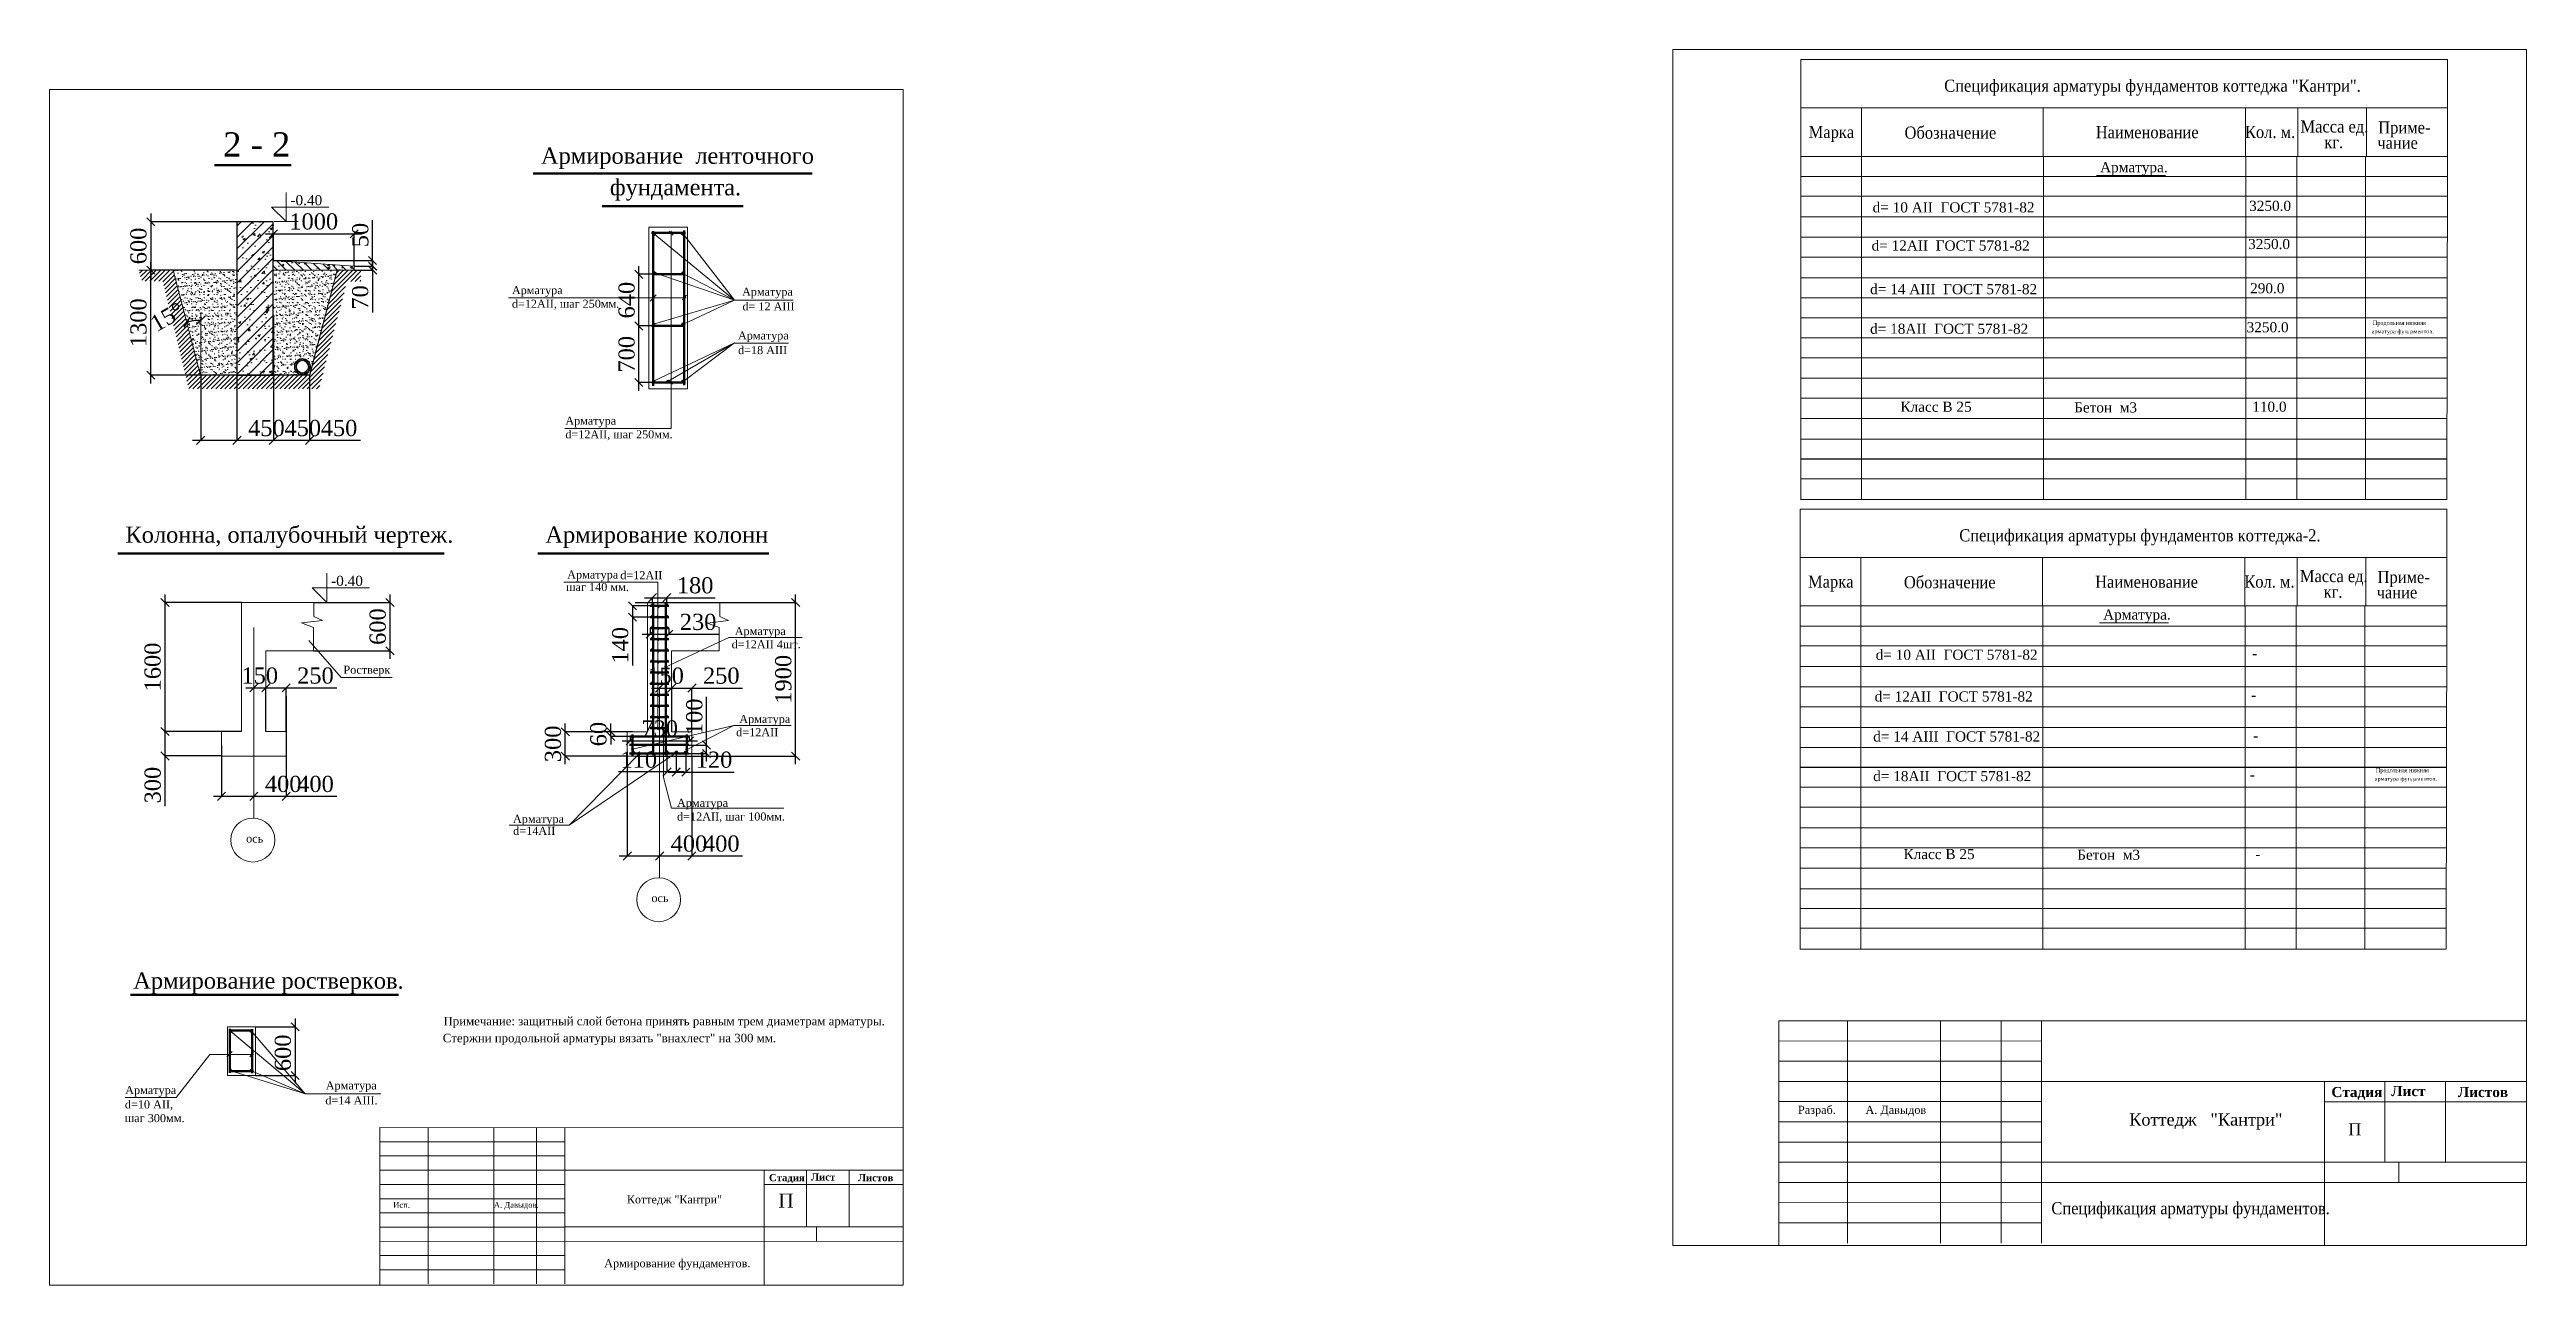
# Model space of a CAD drawing. Extents: x 1526320 to 3332998, y -546296 to 333165.
# Drawn here: x 1635852 to 1666501, y -540591 to -525297 of the extents above; entities that cross this region are included whole.
import ezdxf

# ---------------------------------------------------------------- set-up
doc = ezdxf.new("R2010")
doc.units = 0
doc.header["$LTSCALE"] = 500
doc.header["$MEASUREMENT"] = 0
doc.layers.get('0').update_dxf_attribs({"linetype": 'CONTINUOUS', "lineweight": 0})
for name, color, linetype, lineweight in [('АР. план контуры', 3, 'CONTINUOUS', 5), ('Для печати', 250, 'CONTINUOUS', 0), ('КР. ф-ты сечения', 3, 'CONTINUOUS', 5), ('Рамка и штамп', 252, 'CONTINUOUS', 15)]:
    doc.layers.add(name, color=color, linetype=linetype, lineweight=lineweight)
doc.styles.add('NAKLON', font='TIMESBD.TTF', dxfattribs={"height": 500})
doc.styles.get("Standard").update_dxf_attribs({"font": 'TIMES.TTF', "height": 150})
doc.dimstyles.new('ISO-25', dxfattribs={"dimtxt": 300, "dimasz": 100, "dimexe": 0, "dimexo": 0, "dimgap": 50, "dimtad": 1, "dimdec": 0, "dimrnd": 10, "dimtxsty": 'Standard', "dimblk": 'OBLIQUE', "dimcen": 100, "dimdle": 100, "dimadec": 0, "dimazin": 0, "dimtfac": 1, "dimtdec": 0, "dimtmove": 0, "dimatfit": 3, "dimldrblk": 'OBLIQUE', "dimfxl": 0, "dimarcsym": 0})
pattern_1 = [(50, (-43456.96, -955.87), (286.904073, -25.100854), [30, -330]), (355, (-43456.96, -955.87), (-55.500533, 300.876853), [24, -264]), (100.4514, (-43433.05, -957.97), (231.403753, 275.775817), [25.496076, -280.456845]), (46.1842, (-43456.96, -875.87), (426.89642, -66.207606), [45, -495]), (96.6356, (-43421.4, -881.4), (373.86508, 389.64715), [38.24412, -420.6852]), (351.1842, (-43456.96, -875.87), (373.86478, 389.64744), [36, -396]), (21, (-43416.96, -895.87), (238.76282, -161.047556), [30, -330]), (326, (-43416.96, -895.87), (97.326133, 290.06002), [24, -264]), (71.4514, (-43397.06, -909.3), (336.08905, 129.0122), [25.496076, -280.456845]), (37.5, (-43456.96, -955.87), (4.863942, 133.1575415), [0, -260.8, 0, -268, 0, -265]), (7.5, (-43456.96, -955.87), (105.227815, 157.764685), [0, -152.8, 0, -254.8, 0, -101]), (327.5, (-43546.16, -955.87), (213.5289745, -9.021949), [0, -100, 0, -312, 0, -414]), (317.5, (-43586.16, -955.87), (233.274468, 40.041993), [0, -130, 0, -207.2, 0, -294])]

msp = doc.modelspace()

# ---------------------------------------------------------------- texts
at = {"layer": 'АР. план контуры', "color": 5, "linetype": 'Continuous', "lineweight": 15, "ltscale": 0.13, "width": 0.9}
for s, p in [('Спецификация арматуры фундаментов коттеджа "Кантри".', (1659295.9, -525819.9)), ('Обозначение', (1658805.2, -526400.4)), ('Масса ед.', (1663704.3, -526324.2)), ('Приме-', (1664666.6, -526336.2)), ('Марка', (1657618.6, -526392.6)), ('Наименование', (1661171.2, -526394.5)), ('Кол. м.', (1663017.5, -526392.1)), ('кг.', (1663998, -526518.2)), ('чание', (1664654.9, -526525.2)), ('Спецификация арматуры фундаментов коттеджа-2.', (1659482.3, -531383.4)), ('Масса ед.', (1663696.3, -531887.7)), ('Приме-', (1664658.6, -531899.7)), ('Марка', (1657610.6, -531956.1)), ('Обозначение', (1658797.2, -531963.9)), ('Наименование', (1661163.2, -531958.1)), ('Кол. м.', (1663009.5, -531955.6)), ('кг.', (1663990, -532081.7)), ('чание', (1664646.9, -532088.8)), ('Спецификация арматуры фундаментов.', (1660622, -539709.9))]:
    msp.add_text(s, height=150, dxfattribs=at).set_placement(p)
at = {"layer": 'АР. план контуры', "color": 5, "linetype": 'Continuous', "lineweight": 15}
for s, height, p in [('Арматура.', 125, (1661224.7, -526815.8)), ('d= 10 AII  ГОСТ 5781-82', 125, (1658409.7, -527312.9)), ('3250.0', 125, (1663068.9, -527294.1)), ('d= 12AII  ГОСТ 5781-82', 125, (1658397.1, -527785.2)), ('3250.0', 125, (1663056.2, -527766.4)), ('d= 14 AIII  ГОСТ 5781-82', 125, (1658379.2, -528324.5)), ('290.0', 125, (1663081.6, -528313.8)), ('d= 18AII  ГОСТ 5781-82', 125, (1658379, -528815)), ('3250.0', 125, (1663038.2, -528796.2)), ('Продольная нижняя', 50, (1664599.6, -528704.4)), ('арматура фундаментов.', 50, (1664586.7, -528810.5)), ('Класс В 25', 125, (1658754.4, -529780.1)), ('Бетон  м3', 125, (1660903.5, -529788.6)), ('110.0', 125, (1663107.1, -529779.5)), ('Арматура.', 125, (1661262.5, -532351)), ('d= 10 AII  ГОСТ 5781-82', 125, (1658447.5, -532848.1)), ('-', 125, (1663106.6, -532829.4)), ('d= 12AII  ГОСТ 5781-82', 125, (1658434.8, -533364.8)), ('-', 125, (1663094, -533346.1)), ('d= 14 AIII  ГОСТ 5781-82', 125, (1658416.9, -533859.8)), ('-', 125, (1663119.4, -533849)), ('Продольная нижняя', 50, (1664637.3, -534239.6)), ('d= 18AII  ГОСТ 5781-82', 125, (1658416.8, -534350.2)), ('-', 125, (1663075.9, -534331.4)), ('арматура фундаментов.', 50, (1664624.4, -534345.8)), ('Класс В 25', 125, (1658792.1, -535315.3)), ('Бетон  м3', 125, (1660941.3, -535323.8)), ('-', 125, (1663144.9, -535314.7)), ('Разраб.', 100, (1657486.4, -538467)), ('А. Давыдов', 100, (1658321.7, -538467)), ('П', 150, (1664294.9, -538733.7))]:
    msp.add_text(s, height=height, dxfattribs=at).set_placement(p)
at = {"layer": 'АР. план контуры', "color": 5, "linetype": 'Continuous', "lineweight": 15, "ltscale": 0.13, "style": 'NAKLON'}
for s, p in [('Стадия', (1664086.8, -538259.4)), ('Лист', (1664826.6, -538247.3)), ('Листов', (1665651.2, -538259.4))]:
    msp.add_text(s, height=125, dxfattribs=at).set_placement(p)
at = {"layer": 'АР. план контуры', "color": 5, "linetype": 'Continuous', "lineweight": 9}
msp.add_text('Коттедж   "Кантри"', height=150, dxfattribs=at).set_placement((1661584.6, -538612))
at = {"layer": 'Для печати', "color": 5, "linetype": 'Continuous', "lineweight": 50}
for s, height, p in [('2 - 2', 300, (1638000.2, -526621)), ('Армирование  ленточного', 200, (1641932.7, -526711.1)), ('фундамента.', 200, (1642784.8, -527101.2)), ('Колонна, опалубочный чертеж.', 200, (1636790.9, -531400)), ('Армирование колонн', 200, (1641987.2, -531399.8))]:
    msp.add_text(s, height=height, dxfattribs=at).set_placement(p)
at = {"layer": 'Для печати', "color": 5, "linetype": 'Continuous', "lineweight": 9}
for s, height, p in [('Арматура', 99.4, (1641573.4, -528324.2)), ('Арматура', 99.4, (1644421.5, -528343.6)), ('d=12AII, шаг 250мм.', 99.4, (1641573.4, -528492.9)), ('d= 12 AIII', 99.4, (1644426.1, -528525)), ('Арматура', 99.4, (1644370.7, -528885)), ('d=18 AIII', 99.4, (1644372.3, -529066.2)), ('Арматура', 99.4, (1642234.5, -529939.8)), ('d=12AII, шаг 250мм.', 99.4, (1642234.5, -530108.6)), ('Арматура', 100, (1642256.9, -531844.3)), ('d=12AII', 100, (1642913.5, -531851.6)), ('шаг 140 мм.', 100, (1642244.3, -531998)), ('d=12AII 4шт.', 100, (1644291.9, -532706.6)), ('Арматура', 100, (1644330.4, -532543.1)), ('Ростверк', 100, (1639488.6, -533021.4)), ('Арматура', 100, (1644386.4, -533631.2)), ('d=12AII', 100, (1644347.8, -533794.7)), ('Арматура', 100, (1641586.3, -534867.6)), ('Арматура', 100, (1643616.1, -534668.3)), ('d=12AII, шаг 100мм.', 100, (1643616.1, -534838.1)), ('ось', 100, (1638284.5, -535109.9)), ('d=14AII', 100, (1641588.7, -535015.2)), ('ось', 100, (1643299.2, -535846.5)), (' Примечание: защитный слой бетона принять равным трем диаметрам арматуры.', 105, (1640687.5, -537372)), ('Стержни продольной арматуры вязать "внахлест" на 300 мм.', 105, (1640717.5, -537581.1)), ('Арматура', 100, (1636787.6, -538222.7)), ('Арматура', 100, (1639269.5, -538165.4))]:
    msp.add_text(s, height=height, dxfattribs=at).set_placement(p)
at = {"layer": 'Для печати', "color": 5, "linetype": 'Continuous', "lineweight": 0}
for s, height, p in [('Армирование ростверков.', 200, (1636887.7, -536918.2)), ('шаг 300мм.', 100, (1636783.5, -538569.7)), ('d=10 AII,', 100, (1636783.5, -538399.9)), ('d=14 AIII.', 100, (1639264.3, -538350.3))]:
    msp.add_text(s, height=height, dxfattribs=at).set_placement(p)
at = {"layer": 'КР. ф-ты сечения', "color": 5, "linetype": 'Continuous', "lineweight": 15}
for p in [(1638832.7, -527223.8), (1639335.8, -531934.4)]:
    msp.add_text('-0.40', height=125, dxfattribs=at).set_placement(p)
at = {"layer": 'Рамка и штамп', "color": 5, "linetype": 'Continuous', "lineweight": 15, "ltscale": 0.13, "style": 'NAKLON'}
for s, p in [('Стадия', (1644753.6, -539300.5)), ('Лист', (1645274.3, -539292)), ('Листов', (1645854.9, -539300.5))]:
    msp.add_text(s, height=88, dxfattribs=at).set_placement(p)
at = {"layer": 'Рамка и штамп', "color": 5, "linetype": 'Continuous', "lineweight": 15}
for s, height, p in [('Исп.', 70.4, (1640104, -539629.8)), ('А. Давыдов.', 70.4, (1641349.5, -539629.8)), ('П', 176, (1644868.6, -539628.7)), ('Армирование фундаментов.', 100, (1642715, -540365.7))]:
    msp.add_text(s, height=height, dxfattribs=at).set_placement(p)
at = {"layer": 'Рамка и штамп', "color": 5, "linetype": 'Continuous', "lineweight": 9}
msp.add_text('Коттедж "Кантри"', height=99, dxfattribs=at).set_placement((1642995.8, -539575.2))

# ---------------------------------------------------------------- blocks, each defined once
blk = doc.blocks.new('_Oblique')
at = {"color": 0, "linetype": 'ByBlock', "lineweight": -2}
blk.add_line((-0.5, -0.5), (0.5, 0.5), dxfattribs=at)
blk = doc.blocks.new('*D775')
at = {"layer": 'КР. ф-ты сечения', "color": 0, "linetype": 'Continuous', "lineweight": -2, "ltscale": 0.13}
for p, q in [((1638621, -528586), (1638621, -530133)), ((1639070, -529328), (1639070, -530133)), ((1638521, -530133), (1639070, -530133)), ((1639070, -530133), (1639698, -530133))]:
    blk.add_line(p, q, dxfattribs=at)
at = {"layer": 'КР. ф-ты сечения', "color": 0, "linetype": 'Continuous', "lineweight": -2, "ltscale": 0.13, "xscale": 100, "yscale": 100, "zscale": 100, "rotation": 180}
blk.add_blockref('_Oblique', (1638621, -530133), dxfattribs=at)
at = {"layer": 'КР. ф-ты сечения', "color": 0, "linetype": 'Continuous', "lineweight": -2, "ltscale": 0.13, "xscale": 100, "yscale": 100, "zscale": 100}
blk.add_blockref('_Oblique', (1639070, -530133), dxfattribs=at)
at = {"layer": 'КР. ф-ты сечения', "color": 0, "linetype": 'Continuous', "lineweight": 9, "ltscale": 0.13, "insert": (1639434, -529982), "char_height": 200, "attachment_point": 5}
blk.add_mtext('450', dxfattribs=at)
blk = doc.blocks.new('*D776')
at = {"layer": 'КР. ф-ты сечения', "color": 0, "linetype": 'Continuous', "lineweight": -2, "ltscale": 0.13}
for p, q in [((1638171, -529328), (1638171, -530133)), ((1638621, -529328), (1638621, -530133)), ((1638071, -530133), (1638621, -530133)), ((1638621, -530133), (1639248, -530133))]:
    blk.add_line(p, q, dxfattribs=at)
at = {"layer": 'КР. ф-ты сечения', "color": 0, "linetype": 'Continuous', "lineweight": -2, "ltscale": 0.13, "xscale": 100, "yscale": 100, "zscale": 100, "rotation": 180}
blk.add_blockref('_Oblique', (1638171, -530133), dxfattribs=at)
at = {"layer": 'КР. ф-ты сечения', "color": 0, "linetype": 'Continuous', "lineweight": -2, "ltscale": 0.13, "xscale": 100, "yscale": 100, "zscale": 100}
blk.add_blockref('_Oblique', (1638621, -530133), dxfattribs=at)
at = {"layer": 'КР. ф-ты сечения', "color": 0, "linetype": 'Continuous', "lineweight": 9, "ltscale": 0.13, "insert": (1638985, -529982), "char_height": 200, "attachment_point": 5}
blk.add_mtext('450', dxfattribs=at)
blk = doc.blocks.new('*D777')
at = {"layer": 'КР. ф-ты сечения', "color": 0, "linetype": 'Continuous', "lineweight": -2, "ltscale": 0.13}
for p, q in [((1638171, -527428), (1638171, -530133)), ((1637722, -529328), (1637722, -530133)), ((1637622, -530133), (1638171, -530133)), ((1638171, -530133), (1638799, -530133))]:
    blk.add_line(p, q, dxfattribs=at)
at = {"layer": 'КР. ф-ты сечения', "color": 0, "linetype": 'Continuous', "lineweight": -2, "ltscale": 0.13, "xscale": 100, "yscale": 100, "zscale": 100, "rotation": 180}
blk.add_blockref('_Oblique', (1637722, -530133), dxfattribs=at)
at = {"layer": 'КР. ф-ты сечения', "color": 0, "linetype": 'Continuous', "lineweight": -2, "ltscale": 0.13, "xscale": 100, "yscale": 100, "zscale": 100}
blk.add_blockref('_Oblique', (1638171, -530133), dxfattribs=at)
at = {"layer": 'КР. ф-ты сечения', "color": 0, "linetype": 'Continuous', "lineweight": 9, "ltscale": 0.13, "insert": (1638535, -529982), "char_height": 200, "attachment_point": 5}
blk.add_mtext('450', dxfattribs=at)
blk = doc.blocks.new('*D778')
at = {"layer": 'КР. ф-ты сечения', "color": 0, "linetype": 'Continuous', "lineweight": -2, "ltscale": 0.13}
for p, q in [((1638521, -527578), (1639721, -527578)), ((1638621, -527908), (1638621, -527578)), ((1639621, -527978), (1639621, -527578))]:
    blk.add_line(p, q, dxfattribs=at)
at = {"layer": 'КР. ф-ты сечения', "color": 0, "linetype": 'Continuous', "lineweight": -2, "ltscale": 0.13, "xscale": 100, "yscale": 100, "zscale": 100, "rotation": 180}
blk.add_blockref('_Oblique', (1638621, -527578), dxfattribs=at)
at = {"layer": 'КР. ф-ты сечения', "color": 0, "linetype": 'Continuous', "lineweight": -2, "ltscale": 0.13, "xscale": 100, "yscale": 100, "zscale": 100}
blk.add_blockref('_Oblique', (1639621, -527578), dxfattribs=at)
at = {"layer": 'КР. ф-ты сечения', "color": 0, "linetype": 'Continuous', "lineweight": 0, "ltscale": 0.13, "insert": (1639121, -527426), "char_height": 200, "attachment_point": 5}
blk.add_mtext('1000', dxfattribs=at)
blk = doc.blocks.new('*D779')
at = {"layer": 'КР. ф-ты сечения', "color": 0, "linetype": 'Continuous', "lineweight": -2, "ltscale": 0.13}
for p, q in [((1637104, -527328), (1637104, -528128)), ((1638337, -527428), (1637104, -527428)), ((1638138, -528028), (1637104, -528028))]:
    blk.add_line(p, q, dxfattribs=at)
at = {"layer": 'КР. ф-ты сечения', "color": 0, "linetype": 'Continuous', "lineweight": -2, "ltscale": 0.13, "xscale": 100, "yscale": 100, "zscale": 100}
for p, rotation in [((1637104, -527428), 90), ((1637104, -528028), 270)]:
    blk.add_blockref('_Oblique', p, dxfattribs=dict(at, rotation=rotation))
at = {"layer": 'КР. ф-ты сечения', "color": 0, "linetype": 'Continuous', "lineweight": 9, "ltscale": 0.13, "insert": (1636953, -527728), "char_height": 200, "attachment_point": 5, "rotation": 90}
blk.add_mtext('600', dxfattribs=at)
blk = doc.blocks.new('*D780')
at = {"layer": 'КР. ф-ты сечения', "color": 0, "linetype": 'Continuous', "lineweight": -2, "ltscale": 0.13}
for p, q in [((1638621, -527908), (1639849, -527908)), ((1639621, -527978), (1639849, -527978)), ((1639849, -527908), (1639849, -527808)), ((1639849, -527908), (1639849, -527978)), ((1639849, -527978), (1639849, -528552))]:
    blk.add_line(p, q, dxfattribs=at)
at = {"layer": 'КР. ф-ты сечения', "color": 0, "linetype": 'Continuous', "lineweight": -2, "ltscale": 0.13, "xscale": 100, "yscale": 100, "zscale": 100}
for p, rotation in [((1639849, -527908), 270), ((1639849, -527978), 90)]:
    blk.add_blockref('_Oblique', p, dxfattribs=dict(at, rotation=rotation))
at = {"layer": 'КР. ф-ты сечения', "color": 0, "linetype": 'Continuous', "lineweight": 0, "ltscale": 0.13, "insert": (1639697, -528365), "char_height": 200, "attachment_point": 5, "rotation": 90}
blk.add_mtext('70', dxfattribs=at)
blk = doc.blocks.new('*D781')
at = {"layer": 'КР. ф-ты сечения', "color": 0, "linetype": 'Continuous', "lineweight": -2, "ltscale": 0.13}
for p, q in [((1639850, -527978), (1639850, -527407)), ((1639621, -527978), (1639850, -527978)), ((1639621, -528028), (1639850, -528028)), ((1639850, -528028), (1639850, -527978)), ((1639850, -528028), (1639850, -528128))]:
    blk.add_line(p, q, dxfattribs=at)
at = {"layer": 'КР. ф-ты сечения', "color": 0, "linetype": 'Continuous', "lineweight": -2, "ltscale": 0.13, "xscale": 100, "yscale": 100, "zscale": 100}
for p, rotation in [((1639850, -527978), 270), ((1639850, -528028), 90)]:
    blk.add_blockref('_Oblique', p, dxfattribs=dict(at, rotation=rotation))
at = {"layer": 'КР. ф-ты сечения', "color": 0, "linetype": 'Continuous', "lineweight": 0, "ltscale": 0.13, "insert": (1639698, -527593), "char_height": 200, "attachment_point": 5, "rotation": 90}
blk.add_mtext('50', dxfattribs=at)
blk = doc.blocks.new('*D782')
at = {"layer": 'КР. ф-ты сечения', "color": 0, "linetype": 'Continuous', "lineweight": -2, "ltscale": 0.13}
for p, q in [((1637104, -529428), (1637104, -527928)), ((1638138, -528028), (1637104, -528028)), ((1639071, -529328), (1637104, -529328))]:
    blk.add_line(p, q, dxfattribs=at)
at = {"layer": 'КР. ф-ты сечения', "color": 0, "linetype": 'Continuous', "lineweight": -2, "ltscale": 0.13, "xscale": 100, "yscale": 100, "zscale": 100}
for p, rotation in [((1637104, -528028), 90), ((1637104, -529328), 270)]:
    blk.add_blockref('_Oblique', p, dxfattribs=dict(at, rotation=rotation))
at = {"layer": 'КР. ф-ты сечения', "color": 0, "linetype": 'Continuous', "lineweight": 9, "ltscale": 0.13, "insert": (1636953, -528678), "char_height": 200, "attachment_point": 5, "rotation": 90}
blk.add_mtext('1300', dxfattribs=at)
blk = doc.blocks.new('*D783')
at = {"layer": 'КР. ф-ты сечения', "color": 0, "linetype": 'Continuous', "lineweight": -2, "ltscale": 0.13}
blk.add_arc((1637722, -529327), 678, 90, 104.6546, dxfattribs=at)
at = {"layer": 'КР. ф-ты сечения', "color": 0, "linetype": 'Continuous', "lineweight": -2, "ltscale": 0.13, "xscale": 100, "yscale": 100, "zscale": 100}
for p, rotation in [((1637550, -528671), 194.65462354082), ((1637722, -528649), 359.9999999999957)]:
    blk.add_blockref('_Oblique', p, dxfattribs=dict(at, rotation=rotation))
at = {"layer": 'КР. ф-ты сечения', "color": 0, "linetype": 'Continuous', "lineweight": 0, "ltscale": 0.13, "insert": (1637309, -528607), "char_height": 200, "attachment_point": 5, "rotation": 29.81}
blk.add_mtext('15°', dxfattribs=at)
blk = doc.blocks.new('*D784')
at = {"layer": 'КР. ф-ты сечения', "color": 0, "linetype": 'Continuous', "lineweight": -2, "ltscale": 0.13}
for p, q in [((1643145, -529519), (1643145, -528618)), ((1643303, -528718), (1643145, -528718)), ((1643305, -529419), (1643145, -529419))]:
    blk.add_line(p, q, dxfattribs=at)
at = {"layer": 'КР. ф-ты сечения', "color": 0, "linetype": 'Continuous', "lineweight": -2, "ltscale": 0.13, "xscale": 100, "yscale": 100, "zscale": 100}
for p, rotation in [((1643145, -528718), 90), ((1643145, -529419), 270)]:
    blk.add_blockref('_Oblique', p, dxfattribs=dict(at, rotation=rotation))
at = {"layer": 'КР. ф-ты сечения', "color": 0, "linetype": 'Continuous', "lineweight": 0, "ltscale": 0.13, "insert": (1642993, -529068), "char_height": 200, "attachment_point": 5, "rotation": 90}
blk.add_mtext('700', dxfattribs=at)
blk = doc.blocks.new('*D785')
at = {"layer": 'КР. ф-ты сечения', "color": 0, "linetype": 'Continuous', "lineweight": -2, "ltscale": 0.13}
for p, q in [((1643145, -528818), (1643145, -527979)), ((1643312, -528079), (1643145, -528079)), ((1643303, -528718), (1643145, -528718))]:
    blk.add_line(p, q, dxfattribs=at)
at = {"layer": 'КР. ф-ты сечения', "color": 0, "linetype": 'Continuous', "lineweight": -2, "ltscale": 0.13, "xscale": 100, "yscale": 100, "zscale": 100}
for p, rotation in [((1643145, -528079), 90), ((1643145, -528718), 270)]:
    blk.add_blockref('_Oblique', p, dxfattribs=dict(at, rotation=rotation))
at = {"layer": 'КР. ф-ты сечения', "color": 0, "linetype": 'Continuous', "lineweight": 0, "ltscale": 0.13, "insert": (1642993, -528398), "char_height": 200, "attachment_point": 5, "rotation": 90}
blk.add_mtext('640', dxfattribs=at)
blk = doc.blocks.new('*D788')
at = {"layer": 'Для печати', "color": 0, "linetype": 'Continuous', "lineweight": -2, "ltscale": 0.13}
for p, q in [((1643001, -534035), (1643001, -535276)), ((1642901, -535276), (1643401, -535276)), ((1643401, -535275), (1643401, -535276)), ((1643401, -535276), (1644028, -535276))]:
    blk.add_line(p, q, dxfattribs=at)
at = {"layer": 'Для печати', "color": 0, "linetype": 'Continuous', "lineweight": -2, "ltscale": 0.13, "xscale": 100, "yscale": 100, "zscale": 100, "rotation": 180}
blk.add_blockref('_Oblique', (1643001, -535276), dxfattribs=at)
at = {"layer": 'Для печати', "color": 0, "linetype": 'Continuous', "lineweight": -2, "ltscale": 0.13, "xscale": 100, "yscale": 100, "zscale": 100}
blk.add_blockref('_Oblique', (1643401, -535276), dxfattribs=at)
at = {"layer": 'Для печати', "color": 0, "linetype": 'Continuous', "lineweight": 9, "ltscale": 0.13, "insert": (1643764, -535124), "char_height": 200, "attachment_point": 5}
blk.add_mtext('400', dxfattribs=at)
blk = doc.blocks.new('*D789')
at = {"layer": 'Для печати', "color": 0, "linetype": 'Continuous', "lineweight": -2, "ltscale": 0.13}
for p, q in [((1643800, -534036), (1643800, -535276)), ((1643301, -535276), (1643800, -535276)), ((1643401, -535275), (1643401, -535276)), ((1643800, -535276), (1644427, -535276))]:
    blk.add_line(p, q, dxfattribs=at)
at = {"layer": 'Для печати', "color": 0, "linetype": 'Continuous', "lineweight": -2, "ltscale": 0.13, "xscale": 100, "yscale": 100, "zscale": 100, "rotation": 180}
blk.add_blockref('_Oblique', (1643401, -535276), dxfattribs=at)
at = {"layer": 'Для печати', "color": 0, "linetype": 'Continuous', "lineweight": -2, "ltscale": 0.13, "xscale": 100, "yscale": 100, "zscale": 100}
blk.add_blockref('_Oblique', (1643800, -535276), dxfattribs=at)
at = {"layer": 'Для печати', "color": 0, "linetype": 'Continuous', "lineweight": 9, "ltscale": 0.13, "insert": (1644164, -535124), "char_height": 200, "attachment_point": 5}
blk.add_mtext('400', dxfattribs=at)
blk = doc.blocks.new('*D790')
at = {"layer": 'КР. ф-ты сечения', "color": 0, "linetype": 'Continuous', "lineweight": -2, "ltscale": 0.13}
for p, q in [((1643982, -533903), (1643982, -533305)), ((1643755, -533903), (1643982, -533903)), ((1643755, -534007), (1643982, -534007)), ((1643982, -534107), (1643982, -533903))]:
    blk.add_line(p, q, dxfattribs=at)
at = {"layer": 'КР. ф-ты сечения', "color": 0, "linetype": 'Continuous', "lineweight": -2, "ltscale": 0.13, "xscale": 100, "yscale": 100, "zscale": 100}
for p, rotation in [((1643982, -533903), 90), ((1643982, -534007), 270)]:
    blk.add_blockref('_Oblique', p, dxfattribs=dict(at, rotation=rotation))
at = {"layer": 'КР. ф-ты сечения', "color": 0, "linetype": 'Continuous', "lineweight": 9, "ltscale": 0.13, "insert": (1643831, -533554), "char_height": 200, "attachment_point": 5, "rotation": 90}
blk.add_mtext('100', dxfattribs=at)
blk = doc.blocks.new('*D791')
at = {"layer": 'КР. ф-ты сечения', "color": 0, "linetype": 'Continuous', "lineweight": -2, "ltscale": 0.13}
for p, q in [((1643492, -533995), (1643492, -534237)), ((1643606, -533997), (1643606, -534237)), ((1643492, -534237), (1642894, -534237)), ((1643706, -534237), (1643492, -534237))]:
    blk.add_line(p, q, dxfattribs=at)
at = {"layer": 'КР. ф-ты сечения', "color": 0, "linetype": 'Continuous', "lineweight": -2, "ltscale": 0.13, "xscale": 100, "yscale": 100, "zscale": 100, "rotation": 180}
blk.add_blockref('_Oblique', (1643492, -534237), dxfattribs=at)
at = {"layer": 'КР. ф-ты сечения', "color": 0, "linetype": 'Continuous', "lineweight": -2, "ltscale": 0.13, "xscale": 100, "yscale": 100, "zscale": 100}
blk.add_blockref('_Oblique', (1643606, -534237), dxfattribs=at)
at = {"layer": 'КР. ф-ты сечения', "color": 0, "linetype": 'Continuous', "lineweight": 9, "ltscale": 0.13, "insert": (1643143, -534085), "char_height": 200, "attachment_point": 5}
blk.add_mtext('110', dxfattribs=at)
blk = doc.blocks.new('*D792')
at = {"layer": 'КР. ф-ты сечения', "color": 0, "linetype": 'Continuous', "lineweight": -2, "ltscale": 0.13}
for p, q in [((1643607, -533996), (1643607, -534238)), ((1643725, -533996), (1643725, -534238)), ((1643507, -534238), (1643725, -534238)), ((1643725, -534238), (1644323, -534238))]:
    blk.add_line(p, q, dxfattribs=at)
at = {"layer": 'КР. ф-ты сечения', "color": 0, "linetype": 'Continuous', "lineweight": -2, "ltscale": 0.13, "xscale": 100, "yscale": 100, "zscale": 100, "rotation": 180}
blk.add_blockref('_Oblique', (1643607, -534238), dxfattribs=at)
at = {"layer": 'КР. ф-ты сечения', "color": 0, "linetype": 'Continuous', "lineweight": -2, "ltscale": 0.13, "xscale": 100, "yscale": 100, "zscale": 100}
blk.add_blockref('_Oblique', (1643725, -534238), dxfattribs=at)
at = {"layer": 'КР. ф-ты сечения', "color": 0, "linetype": 'Continuous', "lineweight": 9, "ltscale": 0.13, "insert": (1644074, -534086), "char_height": 200, "attachment_point": 5}
blk.add_mtext('120', dxfattribs=at)
blk = doc.blocks.new('*D793')
at = {"layer": 'КР. ф-ты сечения', "color": 0, "linetype": 'Continuous', "lineweight": -2, "ltscale": 0.13}
for p, q in [((1642936, -533851), (1643868, -533851)), ((1643036, -533796), (1643036, -533851)), ((1643768, -533796), (1643768, -533851))]:
    blk.add_line(p, q, dxfattribs=at)
at = {"layer": 'КР. ф-ты сечения', "color": 0, "linetype": 'Continuous', "lineweight": -2, "ltscale": 0.13, "xscale": 100, "yscale": 100, "zscale": 100, "rotation": 180}
blk.add_blockref('_Oblique', (1643036, -533851), dxfattribs=at)
at = {"layer": 'КР. ф-ты сечения', "color": 0, "linetype": 'Continuous', "lineweight": -2, "ltscale": 0.13, "xscale": 100, "yscale": 100, "zscale": 100}
blk.add_blockref('_Oblique', (1643768, -533851), dxfattribs=at)
at = {"layer": 'КР. ф-ты сечения', "color": 0, "linetype": 'Continuous', "lineweight": 9, "ltscale": 0.13, "insert": (1643402, -533699), "char_height": 200, "attachment_point": 5}
blk.add_mtext('730', dxfattribs=at)
blk = doc.blocks.new('*D794')
at = {"layer": 'КР. ф-ты сечения', "color": 0, "linetype": 'Continuous', "lineweight": -2, "ltscale": 0.13}
for p, q in [((1643185, -532532), (1643514, -532532)), ((1643285, -532458), (1643285, -532532)), ((1643514, -532458), (1643514, -532532)), ((1643514, -532532), (1644140, -532532))]:
    blk.add_line(p, q, dxfattribs=at)
at = {"layer": 'КР. ф-ты сечения', "color": 0, "linetype": 'Continuous', "lineweight": -2, "ltscale": 0.13, "xscale": 100, "yscale": 100, "zscale": 100, "rotation": 180}
blk.add_blockref('_Oblique', (1643285, -532532), dxfattribs=at)
at = {"layer": 'КР. ф-ты сечения', "color": 0, "linetype": 'Continuous', "lineweight": -2, "ltscale": 0.13, "xscale": 100, "yscale": 100, "zscale": 100}
blk.add_blockref('_Oblique', (1643514, -532532), dxfattribs=at)
at = {"layer": 'КР. ф-ты сечения', "color": 0, "linetype": 'Continuous', "lineweight": 9, "ltscale": 0.13, "insert": (1643877, -532381), "char_height": 200, "attachment_point": 5}
blk.add_mtext('230', dxfattribs=at)
blk = doc.blocks.new('*D795')
at = {"layer": 'КР. ф-ты сечения', "color": 0, "linetype": 'Continuous', "lineweight": -2, "ltscale": 0.13}
for p, q in [((1643214, -532080), (1643491, -532080)), ((1643314, -532173), (1643314, -532080)), ((1643491, -532173), (1643491, -532080)), ((1643491, -532080), (1644089, -532080))]:
    blk.add_line(p, q, dxfattribs=at)
at = {"layer": 'КР. ф-ты сечения', "color": 0, "linetype": 'Continuous', "lineweight": -2, "ltscale": 0.13, "xscale": 100, "yscale": 100, "zscale": 100, "rotation": 180}
blk.add_blockref('_Oblique', (1643314, -532080), dxfattribs=at)
at = {"layer": 'КР. ф-ты сечения', "color": 0, "linetype": 'Continuous', "lineweight": -2, "ltscale": 0.13, "xscale": 100, "yscale": 100, "zscale": 100}
blk.add_blockref('_Oblique', (1643491, -532080), dxfattribs=at)
at = {"layer": 'КР. ф-ты сечения', "color": 0, "linetype": 'Continuous', "lineweight": 9, "ltscale": 0.13, "insert": (1643840, -531928), "char_height": 200, "attachment_point": 5}
blk.add_mtext('180', dxfattribs=at)
blk = doc.blocks.new('*D796')
at = {"layer": 'КР. ф-ты сечения', "color": 0, "linetype": 'Continuous', "lineweight": -2, "ltscale": 0.13}
for p, q in [((1643293, -532182), (1643066, -532182)), ((1643066, -532182), (1643066, -532420)), ((1643293, -532320), (1643066, -532320)), ((1643066, -532320), (1643066, -532918))]:
    blk.add_line(p, q, dxfattribs=at)
at = {"layer": 'КР. ф-ты сечения', "color": 0, "linetype": 'Continuous', "lineweight": -2, "ltscale": 0.13, "xscale": 100, "yscale": 100, "zscale": 100}
for p, rotation in [((1643066, -532182), 90), ((1643066, -532320), 270)]:
    blk.add_blockref('_Oblique', p, dxfattribs=dict(at, rotation=rotation))
at = {"layer": 'КР. ф-ты сечения', "color": 0, "linetype": 'Continuous', "lineweight": 9, "ltscale": 0.13, "insert": (1642914, -532669), "char_height": 200, "attachment_point": 5, "rotation": 90}
blk.add_mtext('140', dxfattribs=at)
blk = doc.blocks.new('*D797')
at = {"layer": 'Для печати', "color": 0, "linetype": 'Continuous', "lineweight": -2, "ltscale": 0.13}
for p, q in [((1643450, -533198), (1643801, -533198)), ((1643550, -533739), (1643550, -533198)), ((1643801, -533739), (1643801, -533198)), ((1643801, -533198), (1644427, -533198))]:
    blk.add_line(p, q, dxfattribs=at)
at = {"layer": 'Для печати', "color": 0, "linetype": 'Continuous', "lineweight": -2, "ltscale": 0.13, "xscale": 100, "yscale": 100, "zscale": 100, "rotation": 180}
blk.add_blockref('_Oblique', (1643550, -533198), dxfattribs=at)
at = {"layer": 'Для печати', "color": 0, "linetype": 'Continuous', "lineweight": -2, "ltscale": 0.13, "xscale": 100, "yscale": 100, "zscale": 100}
blk.add_blockref('_Oblique', (1643801, -533198), dxfattribs=at)
at = {"layer": 'Для печати', "color": 0, "linetype": 'Continuous', "lineweight": 9, "ltscale": 0.13, "insert": (1644164, -533046), "char_height": 200, "attachment_point": 5}
blk.add_mtext('250', dxfattribs=at)
blk = doc.blocks.new('*D798')
at = {"layer": 'Для печати', "color": 0, "linetype": 'Continuous', "lineweight": -2, "ltscale": 0.13}
for p, q in [((1643300, -533198), (1643650, -533198)), ((1643400, -533185), (1643400, -533198)), ((1643550, -533739), (1643550, -533198))]:
    blk.add_line(p, q, dxfattribs=at)
at = {"layer": 'Для печати', "color": 0, "linetype": 'Continuous', "lineweight": -2, "ltscale": 0.13, "xscale": 100, "yscale": 100, "zscale": 100, "rotation": 180}
blk.add_blockref('_Oblique', (1643400, -533198), dxfattribs=at)
at = {"layer": 'Для печати', "color": 0, "linetype": 'Continuous', "lineweight": -2, "ltscale": 0.13, "xscale": 100, "yscale": 100, "zscale": 100}
blk.add_blockref('_Oblique', (1643550, -533198), dxfattribs=at)
at = {"layer": 'Для печати', "color": 0, "linetype": 'Continuous', "lineweight": 9, "ltscale": 0.13, "insert": (1643475, -533046), "char_height": 200, "attachment_point": 5}
blk.add_mtext('150', dxfattribs=at)
blk = doc.blocks.new('*D799')
at = {"layer": 'КР. ф-ты сечения', "color": 0, "linetype": 'Continuous', "lineweight": -2, "ltscale": 0.13}
for p, q in [((1645084, -534140), (1645084, -532040)), ((1643099, -532140), (1645084, -532140)), ((1643099, -534040), (1645084, -534040))]:
    blk.add_line(p, q, dxfattribs=at)
at = {"layer": 'КР. ф-ты сечения', "color": 0, "linetype": 'Continuous', "lineweight": -2, "ltscale": 0.13, "xscale": 100, "yscale": 100, "zscale": 100}
for p, rotation in [((1645084, -532140), 90), ((1645084, -534040), 270)]:
    blk.add_blockref('_Oblique', p, dxfattribs=dict(at, rotation=rotation))
at = {"layer": 'КР. ф-ты сечения', "color": 0, "linetype": 'Continuous', "lineweight": 0, "ltscale": 0.13, "insert": (1644932, -533090), "char_height": 200, "attachment_point": 5, "rotation": 90}
blk.add_mtext('1900', dxfattribs=at)
blk = doc.blocks.new('*D800')
at = {"layer": 'Для печати', "color": 0, "linetype": 'Continuous', "lineweight": -2, "ltscale": 0.13}
for p, q in [((1642234, -534140), (1642234, -533639)), ((1643001, -533739), (1642234, -533739)), ((1643001, -534040), (1642234, -534040))]:
    blk.add_line(p, q, dxfattribs=at)
at = {"layer": 'Для печати', "color": 0, "linetype": 'Continuous', "lineweight": -2, "ltscale": 0.13, "xscale": 100, "yscale": 100, "zscale": 100}
for p, rotation in [((1642234, -533739), 90), ((1642234, -534040), 270)]:
    blk.add_blockref('_Oblique', p, dxfattribs=dict(at, rotation=rotation))
at = {"layer": 'Для печати', "color": 0, "linetype": 'Continuous', "lineweight": 9, "ltscale": 0.13, "insert": (1642082, -533889), "char_height": 200, "attachment_point": 5, "rotation": 90}
blk.add_mtext('300', dxfattribs=at)
blk = doc.blocks.new('*D801')
at = {"layer": 'Для печати', "color": 0, "linetype": 'Continuous', "lineweight": -2, "ltscale": 0.13}
for p, q in [((1642796, -533739), (1642796, -533639)), ((1643065, -533739), (1642796, -533739)), ((1642796, -533796), (1642796, -533739)), ((1643065, -533796), (1642796, -533796)), ((1642796, -533796), (1642796, -533896))]:
    blk.add_line(p, q, dxfattribs=at)
at = {"layer": 'Для печати', "color": 0, "linetype": 'Continuous', "lineweight": -2, "ltscale": 0.13, "xscale": 100, "yscale": 100, "zscale": 100}
for p, rotation in [((1642796, -533739), 270), ((1642796, -533796), 90)]:
    blk.add_blockref('_Oblique', p, dxfattribs=dict(at, rotation=rotation))
at = {"layer": 'Для печати', "color": 0, "linetype": 'Continuous', "lineweight": 9, "ltscale": 0.13, "insert": (1642644, -533768), "char_height": 200, "attachment_point": 5, "rotation": 90}
blk.add_mtext('60', dxfattribs=at)
blk = doc.blocks.new('*D802')
at = {"layer": 'Для печати', "color": 0, "linetype": 'Continuous', "lineweight": -2, "ltscale": 0.13}
for p, q in [((1638779, -533298), (1638779, -534538)), ((1638279, -534538), (1638779, -534538)), ((1638379, -534537), (1638379, -534538)), ((1638779, -534538), (1639407, -534538))]:
    blk.add_line(p, q, dxfattribs=at)
at = {"layer": 'Для печати', "color": 0, "linetype": 'Continuous', "lineweight": -2, "ltscale": 0.13, "xscale": 100, "yscale": 100, "zscale": 100, "rotation": 180}
blk.add_blockref('_Oblique', (1638379, -534538), dxfattribs=at)
at = {"layer": 'Для печати', "color": 0, "linetype": 'Continuous', "lineweight": -2, "ltscale": 0.13, "xscale": 100, "yscale": 100, "zscale": 100}
blk.add_blockref('_Oblique', (1638779, -534538), dxfattribs=at)
at = {"layer": 'Для печати', "color": 0, "linetype": 'Continuous', "lineweight": 9, "ltscale": 0.13, "insert": (1639143, -534386), "char_height": 200, "attachment_point": 5}
blk.add_mtext('400', dxfattribs=at)
blk = doc.blocks.new('*D803')
at = {"layer": 'Для печати', "color": 0, "linetype": 'Continuous', "lineweight": -2, "ltscale": 0.13}
for p, q in [((1637979, -533908), (1637979, -534538)), ((1637879, -534538), (1638379, -534538)), ((1638379, -534537), (1638379, -534538)), ((1638379, -534538), (1639007, -534538))]:
    blk.add_line(p, q, dxfattribs=at)
at = {"layer": 'Для печати', "color": 0, "linetype": 'Continuous', "lineweight": -2, "ltscale": 0.13, "xscale": 100, "yscale": 100, "zscale": 100, "rotation": 180}
blk.add_blockref('_Oblique', (1637979, -534538), dxfattribs=at)
at = {"layer": 'Для печати', "color": 0, "linetype": 'Continuous', "lineweight": -2, "ltscale": 0.13, "xscale": 100, "yscale": 100, "zscale": 100}
blk.add_blockref('_Oblique', (1638379, -534538), dxfattribs=at)
at = {"layer": 'Для печати', "color": 0, "linetype": 'Continuous', "lineweight": 9, "ltscale": 0.13, "insert": (1638743, -534386), "char_height": 200, "attachment_point": 5}
blk.add_mtext('400', dxfattribs=at)
blk = doc.blocks.new('*D804')
at = {"layer": 'Для печати', "color": 0, "linetype": 'Continuous', "lineweight": -2, "ltscale": 0.13}
for p, q in [((1638427, -533196), (1638779, -533196)), ((1638527, -533737), (1638527, -533196)), ((1638779, -533738), (1638779, -533196)), ((1638779, -533196), (1639405, -533196))]:
    blk.add_line(p, q, dxfattribs=at)
at = {"layer": 'Для печати', "color": 0, "linetype": 'Continuous', "lineweight": -2, "ltscale": 0.13, "xscale": 100, "yscale": 100, "zscale": 100, "rotation": 180}
blk.add_blockref('_Oblique', (1638527, -533196), dxfattribs=at)
at = {"layer": 'Для печати', "color": 0, "linetype": 'Continuous', "lineweight": -2, "ltscale": 0.13, "xscale": 100, "yscale": 100, "zscale": 100}
blk.add_blockref('_Oblique', (1638779, -533196), dxfattribs=at)
at = {"layer": 'Для печати', "color": 0, "linetype": 'Continuous', "lineweight": 9, "ltscale": 0.13, "insert": (1639142, -533045), "char_height": 200, "attachment_point": 5}
blk.add_mtext('250', dxfattribs=at)
blk = doc.blocks.new('*D805')
at = {"layer": 'Для печати', "color": 0, "linetype": 'Continuous', "lineweight": -2, "ltscale": 0.13}
for p, q in [((1638279, -533196), (1638627, -533196)), ((1638379, -533184), (1638379, -533196)), ((1638527, -533737), (1638527, -533196))]:
    blk.add_line(p, q, dxfattribs=at)
at = {"layer": 'Для печати', "color": 0, "linetype": 'Continuous', "lineweight": -2, "ltscale": 0.13, "xscale": 100, "yscale": 100, "zscale": 100, "rotation": 180}
blk.add_blockref('_Oblique', (1638379, -533196), dxfattribs=at)
at = {"layer": 'Для печати', "color": 0, "linetype": 'Continuous', "lineweight": -2, "ltscale": 0.13, "xscale": 100, "yscale": 100, "zscale": 100}
blk.add_blockref('_Oblique', (1638527, -533196), dxfattribs=at)
at = {"layer": 'Для печати', "color": 0, "linetype": 'Continuous', "lineweight": 9, "ltscale": 0.13, "insert": (1638453, -533045), "char_height": 200, "attachment_point": 5}
blk.add_mtext('150', dxfattribs=at)
blk = doc.blocks.new('*D806')
at = {"layer": 'КР. ф-ты сечения', "color": 0, "linetype": 'Continuous', "lineweight": -2, "ltscale": 0.13}
for p, q in [((1637280, -532039), (1637280, -533837)), ((1638229, -532139), (1637280, -532139)), ((1638226, -533737), (1637280, -533737))]:
    blk.add_line(p, q, dxfattribs=at)
at = {"layer": 'КР. ф-ты сечения', "color": 0, "linetype": 'Continuous', "lineweight": -2, "ltscale": 0.13, "xscale": 100, "yscale": 100, "zscale": 100}
for p, rotation in [((1637280, -532139), 90), ((1637280, -533737), 270)]:
    blk.add_blockref('_Oblique', p, dxfattribs=dict(at, rotation=rotation))
at = {"layer": 'КР. ф-ты сечения', "color": 0, "linetype": 'Continuous', "lineweight": 9, "ltscale": 0.13, "insert": (1637128, -532938), "char_height": 200, "attachment_point": 5, "rotation": 90}
blk.add_mtext('1600', dxfattribs=at)
blk = doc.blocks.new('*D807')
at = {"layer": 'КР. ф-ты сечения', "color": 0, "linetype": 'Continuous', "lineweight": -2, "ltscale": 0.13}
for p, q in [((1637280, -533637), (1637280, -534039)), ((1637980, -533737), (1637280, -533737)), ((1637980, -534039), (1637280, -534039)), ((1637280, -534039), (1637280, -534659))]:
    blk.add_line(p, q, dxfattribs=at)
at = {"layer": 'КР. ф-ты сечения', "color": 0, "linetype": 'Continuous', "lineweight": -2, "ltscale": 0.13, "xscale": 100, "yscale": 100, "zscale": 100}
for p, rotation in [((1637280, -533737), 90), ((1637280, -534039), 270)]:
    blk.add_blockref('_Oblique', p, dxfattribs=dict(at, rotation=rotation))
at = {"layer": 'КР. ф-ты сечения', "color": 0, "linetype": 'Continuous', "lineweight": 9, "ltscale": 0.13, "insert": (1637129, -534399), "char_height": 200, "attachment_point": 5, "rotation": 90}
blk.add_mtext('300', dxfattribs=at)
blk = doc.blocks.new('*D808')
at = {"layer": 'Для печати', "color": 0, "linetype": 'Continuous', "lineweight": -2, "ltscale": 0.13}
for p, q in [((1638399, -537389), (1638891, -537389)), ((1638891, -537289), (1638891, -538092)), ((1638400, -537992), (1638891, -537992))]:
    blk.add_line(p, q, dxfattribs=at)
at = {"layer": 'Для печати', "color": 0, "linetype": 'Continuous', "lineweight": -2, "ltscale": 0.13, "xscale": 100, "yscale": 100, "zscale": 100}
for p, rotation in [((1638891, -537389), 90), ((1638891, -537992), 270)]:
    blk.add_blockref('_Oblique', p, dxfattribs=dict(at, rotation=rotation))
at = {"layer": 'Для печати', "color": 0, "linetype": 'Continuous', "lineweight": 0, "ltscale": 0.13, "insert": (1638740, -537712), "char_height": 200, "attachment_point": 5, "rotation": 90}
blk.add_mtext('600', dxfattribs=at)
blk = doc.blocks.new('*D809')
at = {"layer": 'КР. ф-ты сечения', "color": 0, "linetype": 'Continuous', "lineweight": -2, "ltscale": 0.13}
for p, q in [((1640065, -532838), (1640065, -532039)), ((1639120, -532139), (1640065, -532139)), ((1639120, -532738), (1640065, -532738))]:
    blk.add_line(p, q, dxfattribs=at)
at = {"layer": 'КР. ф-ты сечения', "color": 0, "linetype": 'Continuous', "lineweight": -2, "ltscale": 0.13, "xscale": 100, "yscale": 100, "zscale": 100}
for p, rotation in [((1640065, -532139), 90), ((1640065, -532738), 270)]:
    blk.add_blockref('_Oblique', p, dxfattribs=dict(at, rotation=rotation))
at = {"layer": 'КР. ф-ты сечения', "color": 0, "linetype": 'Continuous', "lineweight": 9, "ltscale": 0.13, "insert": (1639913, -532438), "char_height": 200, "attachment_point": 5, "rotation": 90}
blk.add_mtext('600', dxfattribs=at)

# ---------------------------------------------------------------- dimensions: what is measured, and where the dimension line sits
at = {"layer": 'Для печати', "color": 5, "linetype": 'Continuous', "lineweight": 9}
for base, p1, p2, picture, middle in [((1638527.2, -533196.4), (1638378.6, -533183.9), (1638527.2, -533737.3), '*D805', (1638452.9, -533196.4)), ((1643550.3, -533197.6), (1643400.2, -533185.2), (1643550.3, -533739), '*D798', (1643475.3, -533197.6))]:
    dim = msp.add_linear_dim(base=base, p1=p1, p2=p2, dimstyle='ISO-25', dxfattribs=at)
    dim.commit()
    dim.dimension.update_dxf_attribs({"geometry": picture, "text_midpoint": middle, "dimtype": 160})
for base, p1, p2, picture, middle in [((1638779.1, -533196.4), (1638527.2, -533737.3), (1638779.1, -533737.8), '*D804', (1639142.1, -533044.7)), ((1643800.6, -533197.7), (1643550.3, -533739), (1643800.6, -533739), '*D797', (1644163.6, -533045.9)), ((1638779.1, -534538.1), (1638379, -534537.3), (1638779.1, -533298), '*D802', (1639143, -534386.4)), ((1638379, -534538.1), (1637979.4, -533908.2), (1638379, -534537.3), '*D803', (1638742.9, -534386.4)), ((1643400.5, -535276.1), (1643001.3, -534035.5), (1643400.5, -535275.3), '*D788', (1643764.4, -535124.4)), ((1643799.7, -535276.1), (1643400.5, -535275.3), (1643799.7, -534036), '*D789', (1644163.6, -535124.4))]:
    dim = msp.add_linear_dim(base=base, p1=p1, p2=p2, dimstyle='ISO-25', dxfattribs=at)
    dim.commit()
    dim.dimension.update_dxf_attribs({"geometry": picture, "text_midpoint": middle})
for base, p1, p2, picture, middle in [((1642233.7, -533739.1), (1643000.6, -534039.9), (1643000.6, -533739.1), '*D800', (1642233.7, -533889.5)), ((1642796.1, -533738.8), (1643065.2, -533796.4), (1643065.2, -533738.8), '*D801', (1642796.1, -533767.6))]:
    dim = msp.add_linear_dim(base=base, p1=p1, p2=p2, angle=90, dimstyle='ISO-25', dxfattribs=at)
    dim.commit()
    dim.dimension.update_dxf_attribs({"geometry": picture, "text_midpoint": middle, "dimtype": 160})
at = {"layer": 'Для печати', "color": 5, "linetype": 'Continuous', "lineweight": 0}
dim = msp.add_linear_dim(base=(1638891.5, -537992.1), p1=(1638398.6, -537388.7), p2=(1638399.9, -537992.1), angle=90, dimstyle='ISO-25', dxfattribs=at)
dim.commit()
dim.dimension.update_dxf_attribs({"geometry": '*D808', "text_midpoint": (1638891.5, -537712.4), "dimtype": 160})
at = {"layer": 'КР. ф-ты сечения', "color": 5, "linetype": 'Continuous', "lineweight": 9, "ltscale": 0.13}
for base, p1, p2, angle, picture, middle in [((1637104.3, -528028.2), (1638337, -527428.4), (1638138.5, -528028.2), 90, '*D779', (1636952.6, -527728.3)), ((1637104.3, -528028.2), (1639070.9, -529327.8), (1638138.5, -528028.2), 270, '*D782', (1636952.6, -528678)), ((1637279.9, -533737.3), (1638229, -532138.5), (1638225.5, -533737.3), 90, '*D806', (1637128.1, -532937.9)), ((1643982.4, -533902.7), (1643754.7, -534006.8), (1643754.7, -533902.7), 90, '*D790', (1643830.6, -533553.8)), ((1637280.34, -534038.8207), (1637980.2503, -533737.2727), (1637980.2503, -534038.8207), 90, '*D807', (1637128.6097, -534399.0586))]:
    dim = msp.add_linear_dim(base=base, p1=p1, p2=p2, angle=angle, dimstyle='ISO-25', dxfattribs=at)
    dim.commit()
    dim.dimension.update_dxf_attribs({"geometry": picture, "text_midpoint": middle})
for base, p1, p2, picture, middle in [((1638170.8, -530133.4), (1637721.6, -529328), (1638170.8, -527428.4), '*D777', (1638534.7, -529981.6)), ((1639070.3, -530133.4), (1638620.7, -528586.4), (1639070.3, -529327.6), '*D775', (1639434.2, -529981.6)), ((1638620.6, -530133.4), (1638170.8, -529327.8), (1638620.6, -529327.6), '*D776', (1638984.5, -529981.6)), ((1643490.7, -532079.9), (1643314.5, -532173.3), (1643490.7, -532173.3), '*D795', (1643839.6, -531928.2)), ((1643513.8, -532532.4), (1643285.4, -532458), (1643513.8, -532458), '*D794', (1643876.8, -532380.7)), ((1643768.4, -533851.1), (1643035.7, -533795.8), (1643768.4, -533795.8), '*D793', (1643402.1, -533699.1)), ((1643491.6, -534237.2), (1643606.4, -533996.5), (1643491.6, -533994.6), '*D791', (1643142.7, -534085.4)), ((1643725.2, -534237.8), (1643606.6, -533995.7), (1643725.2, -533995.7), '*D792', (1644074.1, -534086.1))]:
    dim = msp.add_linear_dim(base=base, p1=p1, p2=p2, dimstyle='ISO-25', dxfattribs=at)
    dim.commit()
    dim.dimension.update_dxf_attribs({"geometry": picture, "text_midpoint": middle})
at = {"layer": 'КР. ф-ты сечения', "color": 5, "linetype": 'Continuous', "lineweight": 0, "ltscale": 0.13}
dim = msp.add_linear_dim(base=(1639620.7, -527578.1), p1=(1638620.9, -527908.3), p2=(1639620.7, -527978.1), dimstyle='ISO-25', dxfattribs=at)
dim.commit()
dim.dimension.update_dxf_attribs({"geometry": '*D778', "text_midpoint": (1639120.8, -527426.4)})
for base, p1, p2, angle, picture, middle in [((1639849.8, -527978.1), (1639620.7, -528028.2), (1639620.7, -527978.1), 270, '*D781', (1639698.1, -527592.8)), ((1643145.2, -528079), (1643302.5, -528717.7), (1643312, -528079), 270, '*D785', (1642993.5, -528398.3)), ((1643145.2, -528717.7), (1643305, -529419.1), (1643302.5, -528717.7), 270, '*D784', (1642993.2, -529068.4)), ((1645083.6, -532139.8), (1643098.9, -534039.9), (1643098.9, -532139.8), 90, '*D799', (1644931.6, -533089.8))]:
    dim = msp.add_linear_dim(base=base, p1=p1, p2=p2, angle=angle, dimstyle='ISO-25', dxfattribs=at)
    dim.commit()
    dim.dimension.update_dxf_attribs({"geometry": picture, "text_midpoint": middle})
dim = msp.add_angular_dim_2l(base=(1637664, -528651.3), line1=((1637721.7, -529326.5), (1637451.9, -528294.6)), line2=((1637721.7, -528053.4), (1637721.7, -529326.5)), dimstyle='ISO-25', dxfattribs=at)
dim.commit()
dim.dimension.update_dxf_attribs({"geometry": '*D783', "text_midpoint": (1637384.8, -528738.5), "dimtype": 162})
dim = msp.add_linear_dim(base=(1639849.4, -527908.3), p1=(1639620.7, -527978.1), p2=(1638620.9, -527908.3), angle=270, dimstyle='ISO-25', dxfattribs=at)
dim.commit()
dim.dimension.update_dxf_attribs({"geometry": '*D780', "text_midpoint": (1639849.4, -528365), "dimtype": 160})
at = {"layer": 'КР. ф-ты сечения', "color": 5, "linetype": 'Continuous', "lineweight": 9, "ltscale": 0.13}
dim = msp.add_aligned_dim(p1=(1639120, -532737.6), p2=(1639120, -532139), distance=-944.7, dimstyle='ISO-25', dxfattribs=at)
dim.commit()
dim.dimension.update_dxf_attribs({"geometry": '*D809', "text_midpoint": (1639913, -532438.3)})
dim = msp.add_linear_dim(base=(1643065.9, -532182.2), p1=(1643292.5, -532320.1), p2=(1643292.5, -532182.2), angle=90, dimstyle='ISO-25', dxfattribs=at)
dim.commit()
dim.dimension.update_dxf_attribs({"geometry": '*D796', "text_midpoint": (1643065.9, -532669), "dimtype": 160})

# ---------------------------------------------------------------- hatches: boundary and pattern name
at = {"layer": 'КР. ф-ты сечения', "linetype": 'Continuous', "lineweight": 0, "ltscale": 0.13}
h = msp.add_hatch(dxfattribs=at)
h.set_pattern_fill('AR-CONC', color=5, scale=40, style=0)
h.set_pattern_definition(pattern_1)
h.paths.add_polyline_path([(1638620.7, -527428.4), (1638170.8, -527428.4), (1638170.8, -529327.9), (1638620.7, -529327.9)])
h = msp.add_hatch(dxfattribs=at)
h.set_pattern_fill('ANSI31', color=5, scale=800, style=0)
h.set_pattern_definition([(45, (-43456.96, -955.87), (-70.710678, 70.710678), [])])
h.paths.add_polyline_path([(1638620.7, -527428.4), (1638170.8, -527428.4), (1638170.8, -529327.9), (1638620.7, -529327.9)])
h = msp.add_hatch(dxfattribs=at)
h.set_pattern_fill('ANSI31', color=5, scale=320, style=0)
h.set_pattern_definition([(45, (-43456.957, -955.874), (-28.28427125, 28.28427125), [])])
edge = h.paths.add_edge_path()
edge.add_line((1636955.5, -528028.3), (1637381.6, -528028.3))
edge.add_line((1637381.6, -528028.3), (1637721.7, -529327.7))
edge.add_line((1637721.7, -529327.7), (1639070.7, -529327.7))
edge.add_line((1639070.7, -529327.7), (1639410.1, -528028.2))
edge.add_line((1639410.1, -528028.2), (1639705.2, -528028.2))
edge.add_line((1639705.2, -528028.2), (1639705.2, -528166.6))
edge.add_line((1639705.2, -528166.6), (1639531.8, -528166.6))
edge.add_line((1639531.8, -528166.6), (1639184.9, -529496.5))
edge.add_line((1639184.9, -529496.5), (1637574.7, -529496.5))
edge.add_line((1637574.7, -529496.5), (1637253.8, -528164.5))
edge.add_line((1637253.8, -528164.5), (1636996.6, -528164.5))
edge.add_line((1636996.6, -528164.5), (1636955.5, -528028.3))
h = msp.add_hatch(dxfattribs=at)
h.set_pattern_fill('AR-SAND', color=5, scale=40, style=0)
h.set_pattern_definition([(37.5, (-43456.96, -955.874), (-2.5197343, 77.0729508), [0, -60.8, 0, -68, 0, -65]), (7.5, (-43456.96, -955.87), (70.791068, 112.8858426), [0, -32.8, 0, -54.8, 0, -21]), (327.5, (-43506.16, -955.874), (124.5656745, 0.2263621), [0, -20, 0, -72, 0, -94]), (317.5, (-43506.16, -955.87), (120.245064, 35.1070226), [0, -10, 0, -47.2, 0, -54])])
edge = h.paths.add_edge_path(flags=16)
edge.add_arc((1638980.9, -529222.1), 99.8, 0, 360)
edge = h.paths.add_edge_path()
edge.add_line((1638620.9, -528028.3), (1639410.1, -528028.3))
edge.add_line((1639410.1, -528028.3), (1639070, -529327.8))
edge.add_line((1639070, -529327.8), (1638620.9, -529327.8))
edge.add_line((1638620.9, -529327.8), (1638620.9, -528028.3))
edge.add_line((1638170.8, -528028.3), (1637381.6, -528028.3))
edge.add_line((1637381.6, -528028.3), (1637721.8, -529327.8))
edge.add_line((1637721.8, -529327.8), (1638170.9, -529327.8))
edge.add_line((1638170.9, -529327.8), (1638170.8, -528028.3))
h = msp.add_hatch(dxfattribs=at)
h.set_pattern_fill('ANSI31', color=5, scale=600, angle=90, style=0)
h.set_pattern_definition([(135, (-43456.96, -955.874), (-53.0330086, -53.0330086), [])])
edge = h.paths.add_edge_path()
edge.add_line((1638620.9, -528028.3), (1638620.9, -527908.3))
edge.add_line((1638620.9, -527908.3), (1639620.7, -527978.1))
edge.add_line((1639620.7, -527978.1), (1639620.7, -528028.2))
edge.add_line((1639620.7, -528028.2), (1638620.9, -528028.3))
h = msp.add_hatch(dxfattribs=at)
h.set_pattern_fill('AR-CONC', color=5, scale=40, style=0)
h.set_pattern_definition(pattern_1)
edge = h.paths.add_edge_path()
edge.add_line((1638620.9, -528028.3), (1638620.9, -527908.3))
edge.add_line((1638620.9, -527908.3), (1639620.7, -527978.1))
edge.add_line((1639620.7, -527978.1), (1639620.7, -528028.2))
edge.add_line((1639620.7, -528028.2), (1638620.9, -528028.3))
at = {"layer": 'КР. ф-ты сечения', "linetype": 'Continuous', "lineweight": 15}
h = msp.add_hatch(dxfattribs=at)
h.set_pattern_fill('ANSI35', color=5, scale=5, style=0)
h.set_pattern_definition([(45, (984695.246, -599559.54), (-22.4506403, 22.4506403), []), (45, (984717.697, -599559.54), (-22.4506403, 22.4506403), [39.6875, -7.9375, 0, -7.9375])])
edge = h.paths.add_edge_path(flags=16)
edge.add_arc((1638980.4, -529221.8), 74.5, 0, 360)
edge = h.paths.add_edge_path()
edge.add_arc((1638980.9, -529222.1), 99.8, 0, 360)
at = {"layer": 'КР. ф-ты сечения', "linetype": 'Continuous', "lineweight": 50, "ltscale": 0.13}
h = msp.add_hatch(dxfattribs=at)
h.set_pattern_fill('ANSI31', color=5, scale=1100, angle=135, style=0)
h.set_pattern_definition([(180, (-10393.24, 1867.38), (-3e-14, -137.5), [])])
h.paths.add_polyline_path([(1643514.2, -533809.7), (1643285.5, -533809.6), (1643285.3, -532156), (1643513.6, -532156)])

# ---------------------------------------------------------------- linework, layer by layer
at = {"layer": 'АР. план контуры', "color": 5, "linetype": 'Continuous', "lineweight": 15, "ltscale": 0.13}
for p, q in [((1665521.3, -526619.4), (1657521.8, -526619.4)), ((1658272.3, -526618.5), (1658272.3, -530863.8)), ((1660523.2, -526619.9), (1660523.2, -530863.2)), ((1663026.1, -526617.9), (1663026.1, -530863.3)), ((1663657.4, -526620), (1663657.4, -530864)), ((1664507.6, -526615.7), (1664507.6, -530866.4)), ((1665518.1, -527111.3), (1657518.5, -527111.3)), ((1657520.9, -526867.4), (1665518.1, -526867.4)), ((1657518.5, -527367.9), (1665516.1, -527367.9)), ((1657519.9, -527620.3), (1665514.6, -527620.3)), ((1665513.9, -527868), (1657520.3, -527868)), ((1665518.9, -528121.1), (1657516.9, -528121.1)), ((1657518.5, -528368.5), (1665519.3, -528368.5)), ((1665518.9, -528615.4), (1657516.9, -528615.4)), ((1665518.9, -528616.1), (1657516.9, -528616.1)), ((1657518.5, -528863.1), (1665519.3, -528863.1)), ((1665518.9, -529110.4), (1657516.9, -529110.4)), ((1665513.9, -529363.5), (1657520.3, -529363.5)), ((1657518.5, -529863.7), (1665516.1, -529863.7)), ((1657519.9, -529611.3), (1665514.6, -529611.3)), ((1665518.1, -530120.2), (1657521.8, -530120.2)), ((1657520.9, -530363.8), (1665518.1, -530363.8)), ((1657520.9, -530364.1), (1665518.1, -530364.1)), ((1665518.1, -530607.7), (1657518.5, -530607.7)), ((1657518.5, -530864.3), (1665516.1, -530864.3)), ((1665513.3, -532182.9), (1657513.8, -532182.9)), ((1658264.3, -532182.1), (1658264.3, -536427.3)), ((1660515.2, -532183.4), (1660515.2, -536426.7)), ((1663018.1, -532181.4), (1663018.1, -536426.8)), ((1663649.4, -532183.6), (1663649.4, -536427.5)), ((1664499.6, -532179.2), (1664499.6, -536430)), ((1665510.1, -532674.8), (1657510.5, -532674.8)), ((1657512.9, -532430.9), (1665510.1, -532430.9)), ((1657510.5, -532931.4), (1665508, -532931.4)), ((1657511.9, -533183.8), (1665506.6, -533183.8)), ((1665505.9, -533431.6), (1657512.3, -533431.6)), ((1665510.9, -533684.6), (1657508.9, -533684.6)), ((1665510.9, -534179), (1657508.9, -534179)), ((1665510.9, -534179.6), (1657508.9, -534179.6)), ((1657510.5, -533932), (1665511.2, -533932)), ((1657510.5, -534426.6), (1665511.2, -534426.6)), ((1665510.9, -534674), (1657508.9, -534674)), ((1665505.9, -534927), (1657512.3, -534927)), ((1657510.5, -535427.2), (1665508, -535427.2)), ((1657511.9, -535174.8), (1665506.6, -535174.8)), ((1665510.1, -535683.8), (1657513.7, -535683.8)), ((1657512.9, -535927.3), (1665510.1, -535927.3)), ((1657512.9, -535927.7), (1665510.1, -535927.7)), ((1665510.1, -536171.3), (1657510.5, -536171.3)), ((1657510.5, -536427.8), (1665508, -536427.8)), ((1657249.5, -537317.7), (1666500.5, -537317.7)), ((1657249.5, -540086.3), (1657249.5, -537317.7)), ((1660496.5, -537813.4), (1657250.9, -537813.4)), ((1657262.1, -538065.3), (1666497.6, -538065.3)), ((1664000.7, -538064.9), (1664000.7, -540091.9)), ((1664749, -538064.9), (1664749, -539063.8)), ((1665497.3, -538064.9), (1665497.3, -539063.8)), ((1657255.8, -538566.9), (1660499.7, -538566.9)), ((1660500.3, -539063.9), (1663997.1, -539063.9)), ((1663997.1, -539063.9), (1666497.5, -539063.9)), ((1664921.7, -539063.8), (1664921.7, -539315.3))]:
    msp.add_line(p, q, dxfattribs=at)
at = {"layer": 'АР. план контуры', "color": 5, "linetype": 'Continuous', "lineweight": 15}
for p, q in [((1662033.3, -526856.8), (1661178.8, -526856.8)), ((1662071, -532392), (1661216.6, -532392)), ((1657249.7, -537565.6), (1660499.7, -537566.2)), ((1658099.3, -540065.8), (1658099.7, -537315.8)), ((1659249.3, -540066), (1659249.7, -537316)), ((1659999.3, -540066.1), (1659999.7, -537316.1)), ((1660499.3, -540066.2), (1660499.7, -537316.2)), ((1657249.6, -538065.6), (1660499.6, -538066.2)), ((1657249.6, -538315.6), (1660499.6, -538316.2)), ((1664000.6, -538317.2), (1666500.6, -538317.6)), ((1657249.5, -538815.6), (1660499.5, -538816.2)), ((1657249.5, -539065.6), (1660499.5, -539066.2)), ((1657249.4, -539315.6), (1666499.4, -539317.2)), ((1657249.4, -539565.6), (1660499.4, -539566.2)), ((1657249.3, -539815.6), (1660499.3, -539816.2))]:
    msp.add_line(p, q, dxfattribs=at)
at = {"layer": 'АР. план контуры', "color": 5, "linetype": 'Continuous', "lineweight": 0}
msp.add_lwpolyline([(1655938.8, -525297.4), (1666500.4, -525297.4), (1666500.4, -540095), (1655938.8, -540095)], close=True, dxfattribs=at)
at = {"layer": 'АР. план контуры', "color": 5, "linetype": 'Continuous', "lineweight": 15, "ltscale": 0.13}
for points in [[(1657521.7, -525419.7), (1665522.3, -525419.7), (1665522.3, -526619.5), (1657521.7, -526619.5)], [(1657521.7, -526019.7), (1665522.3, -526019.7), (1665522.3, -526619.5), (1657521.7, -526619.5)], [(1658272, -526019.7), (1660521.8, -526019.7), (1660521.8, -526619.5), (1658272, -526619.5)], [(1660521.8, -526019.7), (1663022, -526019.7), (1663022, -526619.5), (1660521.8, -526619.5)], [(1663022, -526019.7), (1663672, -526019.7), (1663672, -526619.5), (1663022, -526619.5)], [(1663672, -526019.7), (1664522.1, -526019.7), (1664522.1, -526619.5), (1663672, -526619.5)], [(1664522.1, -526019.7), (1665522.3, -526019.7), (1665522.3, -526619.5), (1664522.1, -526619.5)], [(1665515, -530863.7), (1657521.7, -530864.7), (1657521.7, -526619.5), (1665522.3, -526619.5)], [(1657513.7, -530983.2), (1665514.2, -530983.2), (1665514.2, -532183), (1657513.7, -532183)], [(1657513.7, -531583.2), (1665514.2, -531583.2), (1665514.2, -532183), (1657513.7, -532183)], [(1658264, -531583.2), (1660513.8, -531583.2), (1660513.8, -532183), (1658264, -532183)], [(1660513.8, -531583.2), (1663014, -531583.2), (1663014, -532183), (1660513.8, -532183)], [(1663014, -531583.2), (1663664, -531583.2), (1663664, -532183), (1663014, -532183)], [(1663664, -531583.2), (1664514.1, -531583.2), (1664514.1, -532183), (1663664, -532183)], [(1664514.1, -531583.2), (1665514.2, -531583.2), (1665514.2, -532183), (1664514.1, -532183)], [(1665507, -536427.2), (1657513.7, -536428.2), (1657513.7, -532183), (1665514.2, -532183)]]:
    msp.add_lwpolyline(points, close=True, dxfattribs=at)
at = {"layer": 'Для печати', "color": 5, "linetype": 'Continuous', "lineweight": 50}
for p, q in [((1637894.7, -526728), (1638840, -526728)), ((1641838.1, -526832.7), (1645286.8, -526832.7)), ((1642690.1, -527234.4), (1644434.8, -527234.4)), ((1643719.8, -527565.9), (1643301.7, -527565.9)), ((1643318.9, -527545.4), (1643318.9, -529458.3)), ((1643704.3, -527536.7), (1643704.3, -529449.7)), ((1643312, -528079), (1643713.2, -528079)), ((1643302.5, -528717.7), (1643717.5, -528717.7)), ((1643305, -529419.1), (1643721.3, -529419.1)), ((1636696.3, -531533.3), (1640734.2, -531533.3)), ((1641892.5, -531533.1), (1644750.2, -531533.1)), ((1643322.3, -532150.8), (1643322.3, -534028.9)), ((1643392.9, -532332.8), (1643367.1, -532304.9)), ((1643395.5, -532200.6), (1643369.7, -532172.7)), ((1643478.8, -532148.3), (1643478.9, -534026.9)), ((1643390.5, -532609.5), (1643364.8, -532581.6)), ((1643393, -532475.7), (1643367.2, -532447.8)), ((1643394.2, -532886.2), (1643368.5, -532858.4)), ((1643396.7, -532749.8), (1643371, -532722)), ((1643490.3, -532950.1), (1643464.5, -532922.2)), ((1643393.6, -533158.8), (1643367.9, -533131)), ((1643393.6, -533298.1), (1643367.9, -533270.2)), ((1643395.6, -533023.6), (1643369.9, -532995.7)), ((1643394.6, -533436.3), (1643368.9, -533408.4)), ((1643396.6, -533574.5), (1643370.9, -533546.6)), ((1643768.4, -533795.8), (1643035.7, -533795.8)), ((1643064.9, -533775), (1643064.9, -534031.3)), ((1643392.7, -533711.8), (1643366.9, -533683.9)), ((1643462.2, -533782.4), (1643434.4, -533808.1)), ((1643462.9, -533888.9), (1643435.1, -533914.6)), ((1643736.1, -533775), (1643736.1, -534017.7)), ((1643758.9, -534006.7), (1643026.2, -534006.7)), ((1643762.7, -533902.5), (1643030, -533902.5)), ((1643079, -533970.5), (1643053.2, -533942.6)), ((1643165.7, -534021.8), (1643139.9, -533993.9)), ((1643462.4, -533993.1), (1643434.6, -534018.8)), ((1643751.3, -533975.7), (1643725.6, -533947.9)), ((1636853.7, -536994.8), (1640168.4, -536994.8)), ((1638368.1, -537435.1), (1638071, -537435.1)), ((1638081.7, -537416.3), (1638081.7, -537959.1)), ((1638357.7, -537421), (1638357.7, -537964.6)), ((1638071, -537937.8), (1638374.6, -537937.8))]:
    msp.add_line(p, q, dxfattribs=at)
at = {"layer": 'Для печати', "color": 5, "linetype": 'Continuous', "lineweight": 9}
for p, q in [((1644326.8, -528397.5), (1643341.4, -527587.4)), ((1643519.7, -527546.2), (1643568.3, -527592.7)), ((1643542.9, -527539.7), (1643542.9, -529984.8)), ((1643691.8, -527578.7), (1644326.8, -528397.5)), ((1643343.3, -528062), (1644327.7, -528397.8)), ((1644327.7, -528397.8), (1643686.2, -528070.7)), ((1643728.5, -528370.6), (1641532.4, -528370.6)), ((1643360, -528331.9), (1643285.8, -528410.9)), ((1643732.8, -528336.7), (1643682.7, -528396.4)), ((1643327, -528697.6), (1644326.7, -528396.8)), ((1644326.7, -528396.8), (1643687.9, -528698.9)), ((1644327.2, -528397.5), (1645053.5, -528397.5)), ((1644326.6, -528928.6), (1643325.7, -529402.6)), ((1643504.5, -529402.6), (1644327.1, -528928.6)), ((1644327.1, -528928.6), (1643688, -529410.8)), ((1644326, -528930.1), (1644993.6, -528930.1)), ((1643523.7, -529395.7), (1643562.1, -529439.3)), ((1643543.1, -529986.2), (1642229, -529986.2)), ((1638379, -532447.2), (1638379, -534806.3)), ((1643480.9, -532934.5), (1644259, -532573.3)), ((1644262, -532572.1), (1645162.7, -532572.1)), ((1643400.5, -533185.1), (1643400.5, -535544.2)), ((1643064.9, -533955.2), (1644317.5, -533660.4)), ((1643447.7, -533770.2), (1643447.7, -534305)), ((1644317.5, -533660.4), (1643733.9, -533961)), ((1644317.9, -533660.2), (1645027.4, -533660.2)), ((1643610.5, -533997.5), (1642279.5, -534893.3)), ((1642279.5, -534893.3), (1643149.8, -534006.2)), ((1643447.7, -534305), (1643548.7, -534684.7)), ((1643548.7, -534684.7), (1644936.3, -534684.7)), ((1642279.5, -534893.2), (1641537.8, -534893.2)), ((1639015, -538218.4), (1638091.3, -537445.8)), ((1638346.3, -537440.2), (1639015, -538218.4)), ((1637834.4, -537732.7), (1637417.6, -538265.4)), ((1637834, -537732.6), (1638375.7, -537731.8)), ((1638110.6, -537694.9), (1638046.8, -537762.9)), ((1638374.9, -537709.5), (1638331.9, -537760.8)), ((1638084.4, -537931.2), (1639015.9, -538218.7)), ((1639015.9, -538218.7), (1638350.2, -537934.8)), ((1636787.7, -538266), (1637417.6, -538265.1))]:
    msp.add_line(p, q, dxfattribs=at)
at = {"layer": 'Для печати', "color": 5, "linetype": 'Continuous', "lineweight": 0}
msp.add_line((1639015.6, -538217.9), (1639953.2, -538217.9), dxfattribs=at)
at = {"layer": 'Для печати', "color": 5, "linetype": 'Continuous', "lineweight": 9}
for points in [[(1643267.3, -527494.8), (1643744.4, -527494.8), (1643744.4, -529496.1), (1643267.3, -529496.1)], [(1638053.4, -537390), (1638398.6, -537390), (1638398.6, -537992.4), (1638053.4, -537992.4)]]:
    msp.add_lwpolyline(points, close=True, dxfattribs=at)
at = {"layer": 'Для печати', "color": 5, "linetype": 'Continuous', "lineweight": 50}
for centre, radius in [((1643334.6, -527579.7), 10.3), ((1643687.6, -527577.6), 10.3), ((1643340.2, -528065.5), 10.3), ((1643689.1, -528067.3), 10.3), ((1643327.2, -528699.4), 10.3), ((1643689.1, -528699), 10.3), ((1643330, -529406.4), 10.3), ((1643501.6, -529407.7), 10.3), ((1643687.9, -529406.2), 10.3), ((1643312.2, -532309.8), 7.22), ((1643313.7, -532174.3), 7.22), ((1643488.5, -532308.8), 7.22), ((1643490, -532173.3), 7.22), ((1643305.9, -532586.1), 7.22), ((1643310.7, -532447.5), 7.22), ((1643482.2, -532585.1), 7.22), ((1643487, -532446.5), 7.22), ((1643309.5, -532722.6), 7.22), ((1643309.9, -532860.9), 7.22), ((1643485.8, -532721.7), 7.22), ((1643486.2, -532859.9), 7.22), ((1643309, -533135.5), 7.22), ((1643309.2, -532999.1), 7.22), ((1643311.3, -533274.2), 7.22), ((1643485.3, -533134.5), 7.22), ((1643485.5, -532998.1), 7.22), ((1643487.6, -533273.2), 7.22), ((1643311.2, -533549.7), 7.22), ((1643312.4, -533412.3), 7.22), ((1643487.5, -533548.7), 7.22), ((1643488.7, -533411.3), 7.22), ((1643310.6, -533687.4), 7.22), ((1643486.9, -533686.4), 7.22), ((1643077.5, -533997.3), 10.3), ((1643309.9, -533994.7), 10.3), ((1643491.8, -533994.1), 10.3), ((1643607.8, -533994.9), 10.3), ((1643722.7, -533994.7), 10.3), ((1638091.5, -537444), 8.87), ((1638348, -537444.1), 8.87), ((1638090.6, -537928.5), 8.87), ((1638347.1, -537927.2), 8.87)]:
    msp.add_circle(centre, radius, dxfattribs=at)
at = {"layer": 'Для печати', "color": 5, "linetype": 'Continuous', "lineweight": 9, "ltscale": 0.13}
for centre in [(1638367.3, -535079.5), (1643388.8, -535817.5)]:
    msp.add_circle(centre, 271.7, dxfattribs=at)
at = {"layer": 'КР. ф-ты сечения', "color": 5, "linetype": 'Continuous', "lineweight": 15}
for p, q in [((1638778.5, -527427.1), (1638778.5, -527067.1)), ((1638778.5, -527427.1), (1638598.5, -527247.1)), ((1638598.5, -527247.1), (1639309.6, -527247.1)), ((1638630.6, -527427.1), (1638926.3, -527427.1)), ((1639281.6, -532137.8), (1639101.6, -531957.8)), ((1639101.6, -531957.8), (1639812.7, -531957.8)), ((1639281.6, -532137.8), (1639281.6, -531777.8)), ((1639133.7, -532137.8), (1639429.4, -532137.8))]:
    msp.add_line(p, q, dxfattribs=at)
at = {"layer": 'КР. ф-ты сечения', "color": 5, "linetype": 'Continuous', "lineweight": 9, "ltscale": 0.13}
for p, q in [((1636955.2, -528028.3), (1638170.8, -528028.3)), ((1638620.3, -528028.3), (1639410.1, -528028.3))]:
    msp.add_line(p, q, dxfattribs=at)
at = {"layer": 'КР. ф-ты сечения', "color": 5, "linetype": 'Continuous', "lineweight": 30, "ltscale": 0.13}
msp.add_lwpolyline([(1638620.7, -527428.4), (1638170.8, -527428.4), (1638170.8, -529327.9), (1638620.7, -529327.9)], close=True, dxfattribs=at)
at = {"layer": 'КР. ф-ты сечения', "color": 5, "linetype": 'Continuous', "lineweight": 15, "ltscale": 0.13}
for points in [[(1636955.2, -528028.3), (1637381.5, -528028.3), (1637721.8, -529327.8), (1639070.6, -529327.8), (1639410.1, -528028.3), (1639708.1, -528028.3)], [(1638620.9, -528028.3), (1638620.9, -527908.3), (1639620.7, -527978.1), (1639620.7, -528028.2), (1638620.9, -528028.3)]]:
    msp.add_lwpolyline(points, dxfattribs=at)
at = {"layer": 'КР. ф-ты сечения', "color": 5, "linetype": 'Continuous', "lineweight": 0, "ltscale": 0.13}
for points in [[(1638170.8, -528028.3), (1637381.6, -528028.3), (1637721.8, -529327.8), (1638170.9, -529327.8), (1638170.8, -528028.3)], [(1638620.9, -528028.3), (1639410.1, -528028.3), (1639070, -529327.8), (1638620.9, -529327.8), (1638620.9, -528028.3)], [(1637721.9, -528551.3), (1637721.9, -529327.3)]]:
    msp.add_lwpolyline(points, dxfattribs=at)
at = {"layer": 'КР. ф-ты сечения', "color": 5, "linetype": 'Continuous', "lineweight": 9, "ltscale": 0.13}
for points in [[(1643380.6, -533708.4), (1643380.6, -531889), (1642215.3, -531889)], [(1638229, -532138.6), (1638527.7, -532138.6), (1639123.6, -532138.6), (1639123.6, -532311.9), (1639230, -532361.9), (1638970.2, -532393.2), (1639117.3, -532449.5), (1639117.3, -532737.4), (1638527.2, -532737.4), (1638527.2, -533737.5), (1638778.8, -533737.5), (1638778.8, -534039.3), (1637979.3, -534039.3), (1637979.3, -533737.7), (1638228, -533737.7), (1638229, -532138.5)], [(1643250.6, -532139.8), (1643549.2, -532139.8), (1644145.1, -532139.8), (1644145.1, -532313.1), (1644251.5, -532363.2), (1643991.7, -532394.5), (1644138.8, -532450.8), (1644138.8, -532738.6), (1643548.8, -532738.6), (1643548.8, -533738.8), (1643800.3, -533738.8), (1643800.3, -534040.5), (1643000.9, -534040.5), (1643000.9, -533738.9), (1643249.5, -533738.9), (1643250.5, -532139.8)], [(1639060.5, -532611.4), (1639458.8, -533067.4), (1640093.3, -533067.4)]]:
    msp.add_lwpolyline(points, dxfattribs=at)
at = {"layer": 'КР. ф-ты сечения', "color": 5, "linetype": 'Continuous', "lineweight": 15}
for centre, radius in [((1638980.9, -529222.1), 99.8), ((1638980.4, -529221.8), 74.5)]:
    msp.add_circle(centre, radius, dxfattribs=at)
at = {"layer": 'Рамка и штамп', "color": 5, "linetype": 'Continuous', "lineweight": 15}
for p, q in [((1640538.3, -540572.3), (1640538.6, -538636.3)), ((1641347.9, -540572.4), (1641348.2, -538636.4)), ((1641875.9, -540572.5), (1641876.2, -538636.5)), ((1642227.9, -540572.5), (1642228.2, -538636.5)), ((1639940.2, -538812.2), (1642228.2, -538812.5)), ((1639940.1, -539340.2), (1642228.1, -539340.5)), ((1639940.2, -539164.2), (1642228.2, -539164.5)), ((1644692.8, -539341.2), (1646412.5, -539341.5)), ((1639940.1, -539692.2), (1642228.1, -539692.5)), ((1639940, -539868.2), (1642228, -539868.5)), ((1639940, -540044.2), (1646413.3, -540045.2)), ((1639940, -540220.2), (1642228, -540220.5)), ((1639940, -540396.2), (1642228, -540396.5))]:
    msp.add_line(p, q, dxfattribs=at)
at = {"layer": 'Рамка и штамп', "color": 5, "linetype": 'Continuous', "lineweight": 15, "ltscale": 0.13}
for p, q in [((1642226, -538986.6), (1639941, -538986.6)), ((1639948.9, -539163.9), (1646412.5, -539163.9)), ((1644692.9, -539163.6), (1644692.9, -540590.6)), ((1645219.7, -539163.6), (1645219.7, -539866.9)), ((1645746.5, -539163.6), (1645746.5, -539866.9)), ((1639944.5, -539517), (1642228.2, -539517)), ((1642228.6, -539866.9), (1644690.4, -539866.9)), ((1644690.4, -539866.9), (1646413.3, -539866.9)), ((1645341.3, -539866.9), (1645341.3, -540043.9))]:
    msp.add_line(p, q, dxfattribs=at)
at = {"layer": 'Рамка и штамп', "color": 5, "linetype": 'Continuous', "lineweight": 0}
msp.add_lwpolyline([(1635851.8, -525790.4), (1646413.4, -525790.4), (1646413.4, -540588), (1635851.8, -540588)], close=True, dxfattribs=at)
at = {"layer": 'Рамка и штамп', "color": 5, "linetype": 'Continuous', "lineweight": 15}
msp.add_lwpolyline([(1646413, -540586.7), (1639940, -540586.7), (1639940, -538637.8), (1646413, -538638.1)], close=True, dxfattribs=at)

msp.set_redraw_order([(e.dxf.handle, doc.entitydb.next_handle()) for e in msp.query("TEXT MTEXT ATTDEF DIMENSION ARC_DIMENSION")])  # texts and dimensions are drawn at this point

doc.saveas('drawing.dxf')
